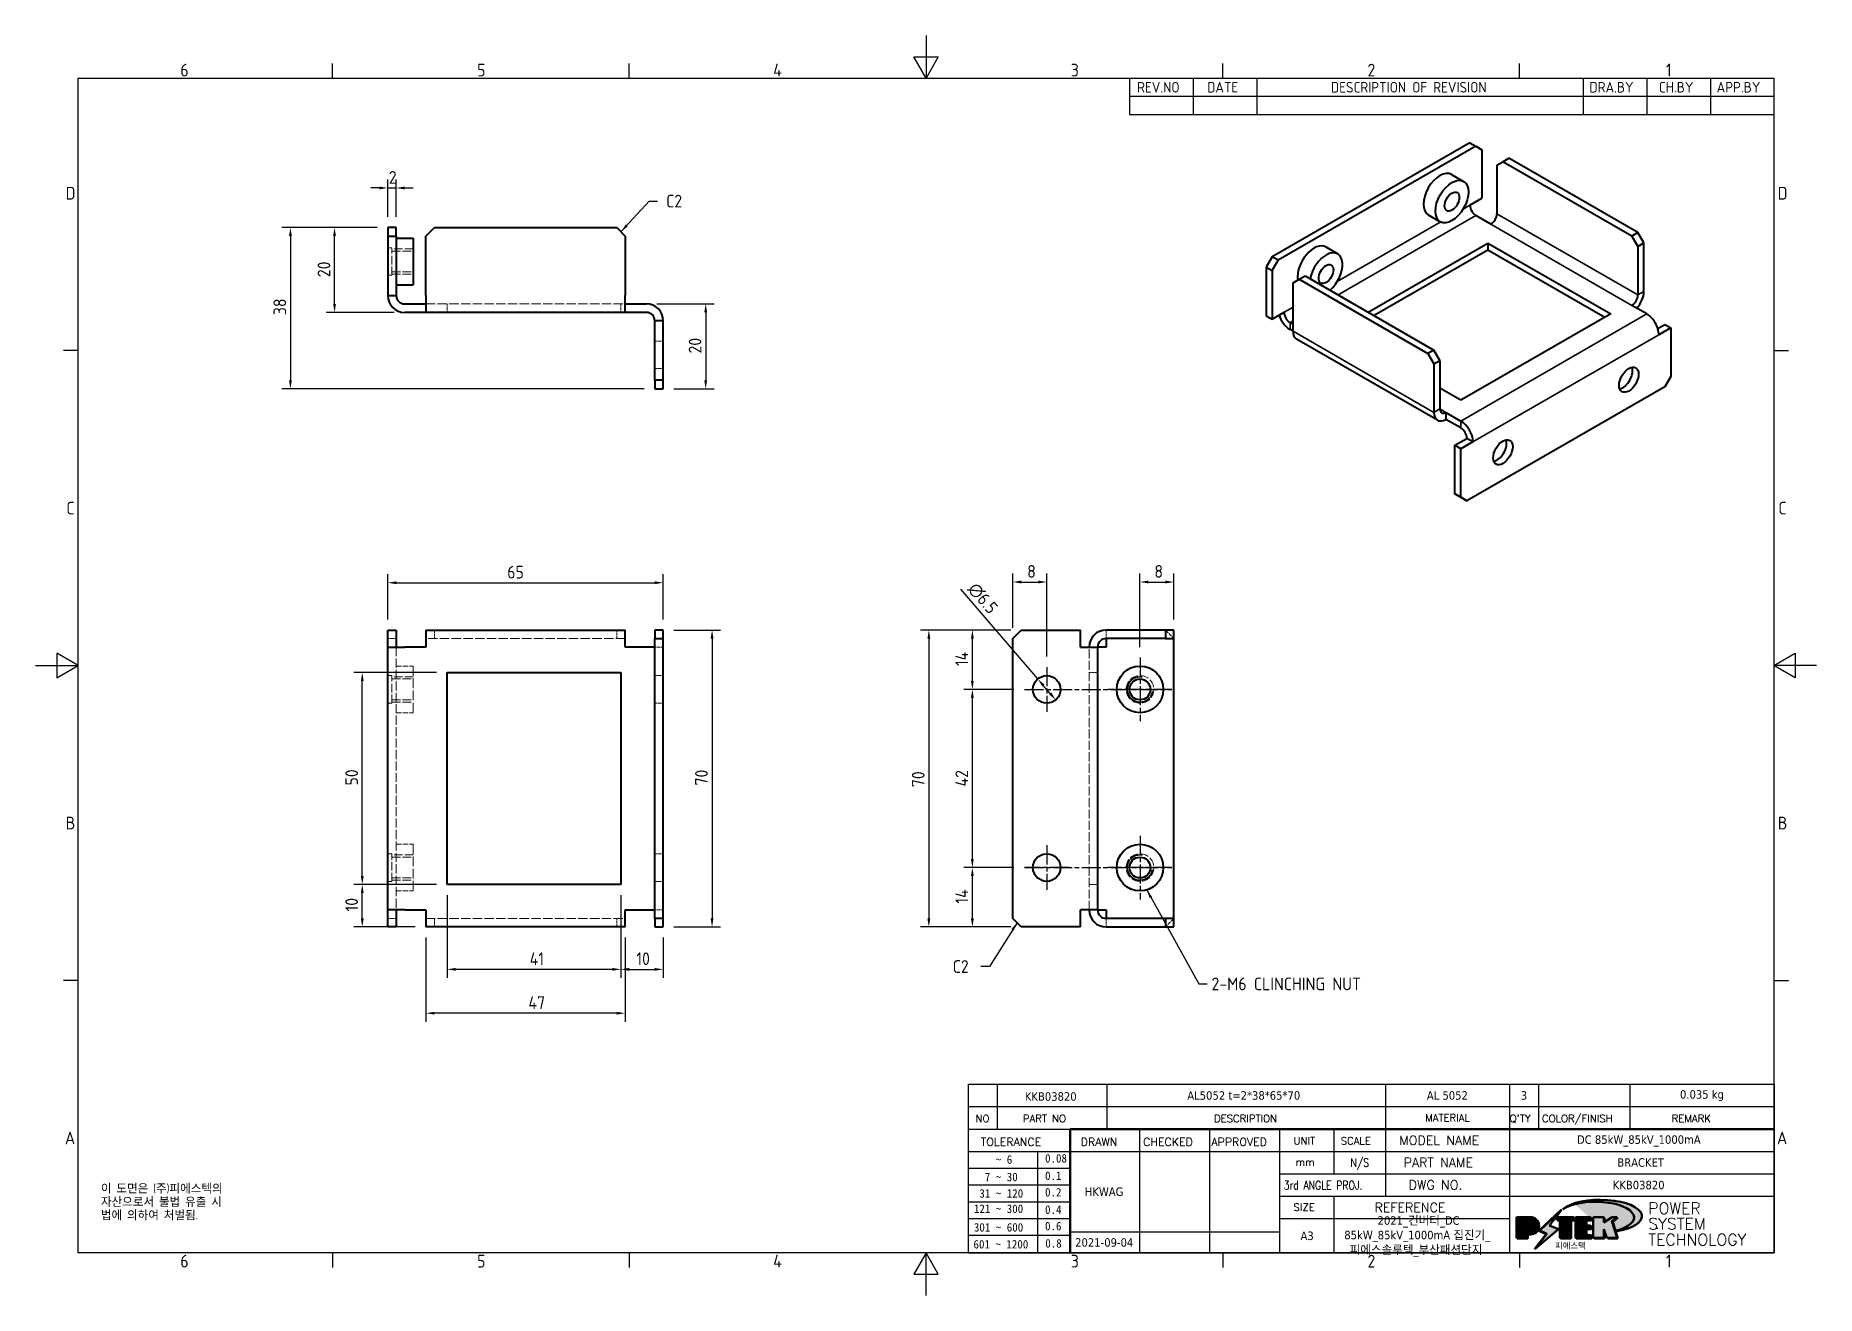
# Model space of a CAD drawing. Header units: millimetres. Extents: x 0 to 420, y 0 to 297.
import ezdxf
from ezdxf.enums import TextEntityAlignment as Align

# ---------------------------------------------------------------- set-up
doc = ezdxf.new("R2010")
doc.units = ezdxf.units.MM
doc.linetypes.add('CHAIN', pattern=[0.3543, 0.2362, -0.0295, 0.0591, -0.0295])
doc.linetypes.add('DASHED', pattern=[0.2067, 0.1654, -0.0413])
doc.layers.get('0').update_dxf_attribs({"color": 3, "lineweight": 25})
for name, color, linetype, lineweight in [('가려진 것(ISO)', 2, 'DASHED', 18), ('가시적인 것(ISO)', 3, 'Continuous', 40), ('가시적인 좁은 것(ISO)', 3, 'Continuous', 35), ('경계(ISO)', 7, 'Continuous', 25), ('기호(ISO)', 5, 'Continuous', 25), ('제목(ISO)', 5, 'Continuous', 50), ('중심 표식(ISO)', 1, 'Continuous', 25), ('중심선(ISO)', 1, 'Continuous', 25), ('치수(ISO)', 2, 'Continuous', 25), ('해치(ISO)', 7, 'Continuous', 18)]:
    doc.layers.add(name, color=color, linetype=linetype, lineweight=lineweight)
doc.styles.add('HAN_291', font='')
doc.styles.add('HAN_370', font='', dxfattribs={"width": 2})
doc.styles.add('ISO Proportiona M2B', font='isocp.shx')
doc.styles.add('RC_284', font='ROMANC.shx')
doc.styles.add('RC_287', font='ROMANC.shx')
doc.styles.add('RC_292', font='ROMANC.shx')
doc.styles.add('ROMANT_294', font='romant.shx')
doc.styles.add('문자 텍스트_M2B', font='isocp.shx')
doc.styles.add('문자 텍스트_PSTEK_POSCO', font='isocp.shx')
doc.styles.add('치수 텍스트_PSTEK_POSCO', font='isocp.shx')
doc.styles.add('텍스트 스타일198', font='tahoma.ttf')
doc.styles.add('텍스트 스타일333', font='ROMANC.shx', dxfattribs={"width": 0.8})
doc.styles.get('HAN_291').set_extended_font_data('GulimChe')
doc.styles.get('HAN_370').set_extended_font_data('GulimChe')
doc.dimstyles.new('치수_PSTEK_POSCO', dxfattribs={"dimtxt": 3, "dimasz": 2, "dimexe": 2, "dimexo": 2.5, "dimgap": 1, "dimtad": 1, "dimrnd": 1e-08, "dimdsep": 46, "dimtxsty": '치수 텍스트_PSTEK_POSCO', "dimcen": 0.09, "dimdle": 10, "dimclrd": 7, "dimclre": 7, "dimclrt": 2, "dimadec": 1, "dimazin": 2, "dimtfac": 1, "dimtmove": 0, "dimatfit": 3, "dimfxl": 0, "dimtolj": 1, "dimlwd": -1, "dimlwe": -1, "dimarcsym": 0})
doc.dimstyles.new('치수_PSTEK_POSCO$7', dxfattribs={"dimtxt": 3, "dimasz": 2, "dimexe": 2, "dimexo": 2.5, "dimgap": 1, "dimtad": 1, "dimrnd": 1e-08, "dimdsep": 46, "dimtxsty": '치수 텍스트_PSTEK_POSCO', "dimcen": 0.09, "dimdle": 10, "dimclrd": 7, "dimclre": 7, "dimclrt": 2, "dimadec": 1, "dimazin": 2, "dimtfac": 1, "dimtmove": 0, "dimatfit": 3, "dimfxl": 0, "dimtolj": 1, "dimlwd": -1, "dimlwe": -1, "dimarcsym": 0})

msp = doc.modelspace()

# ---------------------------------------------------------------- texts
at = {"layer": '기호(ISO)', "color": 2, "char_height": 3, "attachment_point": 4, "style": '치수 텍스트_PSTEK_POSCO'}
for insert in [(148.71, 257.991), (216.295, 77.527)]:
    msp.add_mtext('{C2}', dxfattribs=dict(at, insert=insert))
at = {"layer": '기호(ISO)', "color": 2, "insert": (277.352, 73.431), "char_height": 3, "width": 40.34446, "attachment_point": 4, "style": '치수 텍스트_PSTEK_POSCO'}
msp.add_mtext('{\\fISOCP|b0|i0;\\H3.0000;2-M6 CLINCHING NUT}', dxfattribs=at)
at = {"layer": '기호(ISO)', "color": 7, "insert": (15.395, 26.228), "char_height": 2, "width": 51.24014, "attachment_point": 1, "line_spacing_factor": 0.944221, "style": '문자 텍스트_PSTEK_POSCO'}
msp.add_mtext('{이 도면은 (주)피에스텍의\\P자산으로서 불법 유출 시 \\P법에 의하여 처벌됨.}', dxfattribs=at)

# ---------------------------------------------------------------- blocks, each defined once
blk = doc.blocks.new('경계 Default Border')
at = {"layer": '경계(ISO)'}
for p, q in [((70, 287), (70, 290.4)), ((140, 287), (140, 290.4)), ((280, 287), (280, 290.4)), ((350, 287), (350, 290.4)), ((10, 222.75), (6.6, 222.75)), ((410, 222.75), (413.4, 222.75)), ((10, 74.25), (6.6, 74.25)), ((410, 74.25), (413.4, 74.25)), ((70, 10), (70, 6.6)), ((140, 10), (140, 6.6)), ((280, 10), (280, 6.6)), ((350, 10), (350, 6.6))]:
    blk.add_line(p, q, dxfattribs=at)
at = {"layer": '경계(ISO)', "flags": 128}
for points in [[(210, 297), (210, 287), (207.11, 292), (212.89, 292), (210, 287)], [(10, 10), (10, 287), (410, 287), (410, 10), (10, 10)], [(0, 148.5), (10, 148.5), (5, 151.39), (5, 145.61), (10, 148.5)], [(420, 148.5), (410, 148.5), (415, 151.39), (415, 145.61), (410, 148.5)], [(210, 0), (210, 10), (207.11, 5), (212.89, 5), (210, 10)]]:
    blk.add_lwpolyline(points, dxfattribs=at)
at = {"layer": '경계(ISO)', "color": 2, "char_height": 3, "attachment_point": 7, "style": '문자 텍스트_M2B'}
for s, insert in [('6', (34.14, 287.37)), ('5', (104.14, 287.37)), ('4', (173.97, 287.4)), ('3', (244.17, 287.37)), ('2', (314.13, 287.37)), ('1', (384.49, 287.4)), ('D', (7.08, 258.35)), ('D', (410.88, 258.35)), ('C', (7.24, 184.1)), ('C', (411.04, 184.1)), ('B', (7.08, 109.85)), ('B', (410.88, 109.85)), ('A', (6.91, 35.62)), ('A', (410.71, 35.62)), ('6', (34.14, 6.57)), ('5', (104.14, 6.57)), ('4', (173.97, 6.6)), ('3', (244.17, 6.57)), ('2', (314.13, 6.57)), ('1', (384.49, 6.6))]:
    blk.add_mtext(s, dxfattribs=dict(at, insert=insert))
blk = doc.blocks.new('제목 블록 PSTEK')
for color, points in [(252, [(317.22, 17.06), (322.03, 21.63), (322.28, 21.94), (317.05, 16.98), (318.75, 16.19), (316, 12.72), (316.34, 13), (318.92, 16.27)]), (5, [(321.62, 17.42), (319.53, 18.25), (322.45, 22.02), (317.22, 17.06), (318.92, 16.27), (316.17, 12.8)]), (1, [(324.48, 19.61), (325.24, 19.61), (325.24, 20.26), (321.23, 20.26), (321.23, 19.61), (321.98, 19.61), (321.98, 15.34), (324.48, 15.34)]), (252, [(321.98, 19.61), (321.4, 19.61), (321.4, 19.46), (321.98, 19.46)]), (252, [(324.66, 19.46), (325.42, 19.46), (325.42, 20.11), (325.24, 20.11), (325.24, 19.61), (324.48, 19.61), (324.48, 15.34), (322.16, 15.34), (322.16, 15.19), (324.66, 15.19)]), (1, [(329.23, 20.26), (325.66, 20.26), (325.66, 15.34), (329.36, 15.34), (329.36, 15.99), (328.11, 15.99), (328.11, 17.56), (329.23, 17.56), (329.23, 18.26), (328.11, 18.26), (328.11, 19.61), (329.23, 19.61)]), (252, [(328.29, 19.46), (329.41, 19.46), (329.41, 20.11), (329.23, 20.11), (329.23, 19.61), (328.11, 19.61), (328.11, 18.26), (328.29, 18.26)]), (252, [(328.29, 17.42), (329.41, 17.42), (329.41, 18.11), (329.23, 18.11), (329.23, 17.56), (328.11, 17.56), (328.11, 15.99), (328.29, 15.99)]), (1, [(332.33, 20.26), (329.86, 20.26), (329.86, 15.34), (332.33, 15.34), (332.33, 17.43), (333.07, 15.34), (335.49, 15.34), (334.25, 19.31), (335.44, 20.26), (334.31, 20.26), (332.33, 19)]), (252, [(332.51, 16.93), (332.33, 17.43), (332.33, 15.34), (330.04, 15.34), (330.04, 15.19), (332.51, 15.19)]), (252, [(332.51, 20.11), (332.33, 20.11), (332.33, 19), (332.51, 19.11)]), (252, [(335.62, 20.11), (335.25, 20.11), (334.25, 19.31), (335.49, 15.34), (333.2, 15.34), (333.25, 15.19), (335.66, 15.19), (334.43, 19.16)]), (252, [(329.54, 15.85), (329.36, 15.85), (329.36, 15.34), (325.83, 15.34), (325.83, 15.19), (329.54, 15.19)])]:
    blk.add_hatch(color=color).paths.add_polyline_path(points)
h = blk.add_hatch(color=1)
edge = h.paths.add_edge_path(flags=0)
edge.add_line((314.22, 19.61), (314.22, 17))
edge.add_line((314.22, 17), (314.35, 17))
edge.add_arc((314.35, 17.65), 0.651, 270, 360)
edge.add_line((315, 17.65), (315, 18.96))
edge.add_arc((314.35, 18.96), 0.651, 0, 90)
edge.add_line((314.35, 19.61), (314.22, 19.61))
edge = h.paths.add_edge_path()
edge.add_arc((314.98, 18.29), 1.97, 270, 450)
edge.add_line((314.98, 20.26), (311.77, 20.26))
edge.add_line((311.77, 20.26), (311.77, 15.34))
edge.add_line((311.77, 15.34), (314.22, 15.34))
edge.add_line((314.22, 15.34), (314.22, 16.32))
edge.add_line((314.22, 16.32), (314.98, 16.32))
h = blk.add_hatch(color=252)
edge = h.paths.add_edge_path()
edge.add_arc((314.98, 18.29), 1.97, 270, 406.8279)
edge.add_arc((315.16, 18.14), 1.97, -90, 53.561, ccw=False)
edge.add_line((315.16, 16.17), (314.4, 16.17))
edge.add_line((314.4, 16.17), (314.4, 15.19))
edge.add_line((314.4, 15.19), (311.94, 15.19))
edge.add_line((311.94, 15.19), (311.94, 15.34))
edge.add_line((311.94, 15.34), (314.22, 15.34))
edge.add_line((314.22, 15.34), (314.22, 16.32))
edge.add_line((314.22, 16.32), (314.98, 16.32))
h = blk.add_hatch(color=252)
edge = h.paths.add_edge_path()
edge.add_line((314.4, 19.46), (314.53, 19.46))
edge.add_arc((314.53, 18.81), 0.651, 60.4189, 90, ccw=False)
edge.add_arc((314.35, 18.96), 0.651, 39.9699, 90)
edge.add_line((314.35, 19.61), (314.22, 19.61))
edge.add_line((314.22, 19.61), (314.22, 17))
edge.add_line((314.22, 17), (314.35, 17))
edge.add_arc((314.35, 17.65), 0.651, 270, 274.6931)
edge.add_line((314.4, 17), (314.4, 19.46))
at = {"layer": '해치(ISO)', "true_color": 0x27d1fc}
h = blk.add_hatch(color=140, dxfattribs=at)
edge = h.paths.add_edge_path()
edge.add_ellipse((330.37, 20.16), major_axis=(9.1, 0), ratio=0.40699, start_angle=301.3098, end_angle=507.7437)
edge.add_ellipse((331.53, 20.46), major_axis=(-9.82, 0), ratio=0.39426, start_angle=111.5121, end_angle=334.4703, ccw=False)
edge.add_line((335.14, 16.86), (335.1, 16.99))
at = {"color": 180}
for p, q in [((182.48, 11.79), (182.48, 51.57)), ((182.48, 51.57), (372.48, 51.57)), ((189.27, 51.57), (189.27, 41.01)), ((215.22, 41.01), (215.22, 51.57)), ((280.88, 51.57), (280.88, 41.01)), ((310.09, 51.57), (310.09, 41.01)), ((316.9, 51.57), (316.9, 41.01)), ((338.46, 51.57), (338.46, 41.01)), ((372.48, 51.57), (372.48, 11.79)), ((182.48, 46.29), (372.48, 46.29)), ((182.48, 41.01), (206.45, 41.01)), ((222.94, 11.79), (222.94, 41.01)), ((239.43, 11.79), (239.43, 41.01)), ((255.92, 11.79), (255.92, 41.01)), ((268.69, 41.01), (268.69, 30.45)), ((280.88, 41.01), (280.88, 25.17)), ((310.09, 41.01), (310.09, 11.79)), ((182.48, 35.73), (206.45, 35.73)), ((198.86, 12.03), (198.86, 35.73)), ((206.45, 35.73), (372.48, 35.73)), ((182.48, 31.78), (206.45, 31.78)), ((255.92, 30.45), (372.48, 30.45)), ((182.48, 27.83), (206.45, 27.83)), ((182.48, 23.88), (206.45, 23.88)), ((255.92, 25.17), (372.48, 25.17)), ((268.69, 25.17), (268.69, 11.79)), ((182.48, 19.93), (206.45, 19.93)), ((255.92, 19.89), (310.09, 19.89)), ((182.48, 15.98), (206.45, 15.98)), ((206.45, 16.74), (255.92, 16.74)), ((182.48, 11.79), (372.48, 11.79))]:
    blk.add_line(p, q, dxfattribs=at)
at = {"color": 7, "lineweight": 50}
for p, q in [((206.45, 11.79), (206.45, 41.01)), ((206.45, 41.01), (372.48, 41.01))]:
    blk.add_line(p, q, dxfattribs=at)
at = {"color": 7}
for p, q in [((322.28, 21.94), (317.05, 16.98)), ((322.45, 22.02), (317.22, 17.06)), ((317.22, 17.06), (322.03, 21.63)), ((319.53, 18.25), (322.45, 22.02)), ((322.03, 21.63), (322.28, 21.94)), ((314.98, 20.26), (311.77, 20.26)), ((311.77, 20.26), (311.77, 15.34)), ((314.98, 20.26), (311.77, 20.26)), ((311.77, 20.26), (311.77, 15.34)), ((314.22, 17), (314.22, 19.61)), ((314.22, 19.61), (314.35, 19.61)), ((314.35, 19.61), (314.22, 19.61)), ((314.22, 19.61), (314.22, 17)), ((314.22, 17), (314.22, 19.61)), ((314.22, 19.61), (314.35, 19.61)), ((314.35, 17), (314.22, 17)), ((314.22, 17), (314.35, 17)), ((314.35, 17), (314.22, 17)), ((314.4, 19.46), (314.53, 19.46)), ((314.4, 17), (314.4, 19.46)), ((315, 18.96), (315, 17.65)), ((315, 18.96), (315, 17.65)), ((316.17, 12.8), (321.62, 17.42)), ((317.05, 16.98), (318.75, 16.19)), ((318.92, 16.27), (317.22, 17.06)), ((317.22, 17.06), (318.92, 16.27)), ((321.62, 17.42), (319.53, 18.25)), ((325.24, 20.26), (321.23, 20.26)), ((321.23, 20.26), (321.23, 19.61)), ((325.24, 20.26), (321.23, 20.26)), ((321.23, 20.26), (321.23, 19.61)), ((321.23, 19.61), (321.98, 19.61)), ((321.23, 19.61), (321.98, 19.61)), ((321.4, 19.61), (321.4, 19.46)), ((321.98, 19.61), (321.4, 19.61)), ((321.4, 19.46), (321.98, 19.46)), ((321.98, 19.61), (321.98, 15.34)), ((321.98, 19.46), (321.98, 19.61)), ((321.98, 19.61), (321.98, 15.34)), ((324.48, 19.61), (325.24, 19.61)), ((324.48, 15.34), (324.48, 19.61)), ((325.24, 19.61), (324.48, 19.61)), ((324.48, 19.61), (324.48, 15.34)), ((324.48, 19.61), (325.24, 19.61)), ((324.48, 15.34), (324.48, 19.61)), ((324.66, 19.46), (325.42, 19.46)), ((324.66, 15.19), (324.66, 19.46)), ((325.24, 19.61), (325.24, 20.26)), ((325.24, 19.61), (325.24, 20.26)), ((325.42, 20.11), (325.24, 20.11)), ((325.24, 20.11), (325.24, 19.61)), ((325.42, 19.46), (325.42, 20.11)), ((329.23, 20.26), (325.66, 20.26)), ((325.66, 20.26), (325.66, 15.34)), ((325.66, 20.26), (325.66, 15.34)), ((329.23, 20.26), (325.66, 20.26)), ((328.11, 18.26), (328.11, 19.61)), ((328.11, 19.61), (329.23, 19.61)), ((329.23, 19.61), (328.11, 19.61)), ((328.11, 19.61), (328.11, 18.26)), ((328.11, 18.26), (328.11, 19.61)), ((328.11, 19.61), (329.23, 19.61)), ((329.23, 18.26), (328.11, 18.26)), ((328.11, 18.26), (328.29, 18.26)), ((329.23, 18.26), (328.11, 18.26)), ((328.11, 17.56), (329.23, 17.56)), ((328.11, 15.99), (328.11, 17.56)), ((329.23, 17.56), (328.11, 17.56)), ((328.11, 17.56), (328.11, 15.99)), ((328.11, 17.56), (329.23, 17.56)), ((328.11, 15.99), (328.11, 17.56)), ((328.29, 18.26), (328.29, 19.46)), ((328.29, 19.46), (329.41, 19.46)), ((328.29, 15.99), (328.29, 17.42)), ((328.29, 17.42), (329.41, 17.42)), ((329.23, 19.61), (329.23, 20.26)), ((329.23, 19.61), (329.23, 20.26)), ((329.41, 20.11), (329.23, 20.11)), ((329.23, 20.11), (329.23, 19.61)), ((329.23, 17.56), (329.23, 18.26)), ((329.23, 17.56), (329.23, 18.26)), ((329.41, 18.11), (329.23, 18.11)), ((329.23, 18.11), (329.23, 17.56)), ((329.41, 19.46), (329.41, 20.11)), ((329.41, 17.42), (329.41, 18.11)), ((332.33, 20.26), (329.86, 20.26)), ((329.86, 20.26), (329.86, 15.34)), ((329.86, 20.26), (329.86, 15.34)), ((332.33, 20.26), (329.86, 20.26)), ((334.31, 20.26), (332.33, 19)), ((332.33, 19), (332.33, 20.26)), ((334.31, 20.26), (332.33, 19)), ((332.33, 19), (332.33, 20.26)), ((332.51, 20.11), (332.33, 20.11)), ((332.33, 20.11), (332.33, 19)), ((332.33, 19), (332.51, 19.11)), ((332.33, 17.43), (333.07, 15.34)), ((332.33, 15.34), (332.33, 17.43)), ((332.51, 16.93), (332.33, 17.43)), ((332.33, 17.43), (332.33, 15.34)), ((332.33, 17.43), (333.07, 15.34)), ((332.33, 15.34), (332.33, 17.43)), ((332.51, 19.11), (332.51, 20.11)), ((332.51, 15.19), (332.51, 16.93)), ((334.25, 19.31), (335.44, 20.26)), ((334.25, 19.31), (335.44, 20.26)), ((335.25, 20.11), (334.25, 19.31)), ((335.49, 15.34), (334.25, 19.31)), ((334.25, 19.31), (335.49, 15.34)), ((335.49, 15.34), (334.25, 19.31)), ((335.44, 20.26), (334.31, 20.26)), ((335.44, 20.26), (334.31, 20.26)), ((334.43, 19.16), (335.62, 20.11)), ((335.66, 15.19), (334.43, 19.16)), ((335.62, 20.11), (335.25, 20.11)), ((345.04, 17.5), (344.99, 17.69)), ((311.77, 15.34), (314.22, 15.34)), ((311.77, 15.34), (314.22, 15.34)), ((314.22, 15.34), (311.94, 15.34)), ((311.94, 15.34), (311.94, 15.19)), ((311.94, 15.19), (314.4, 15.19)), ((314.22, 16.32), (314.98, 16.32)), ((314.22, 15.34), (314.22, 16.32)), ((314.98, 16.32), (314.22, 16.32)), ((314.22, 16.32), (314.22, 15.34)), ((314.22, 16.32), (314.98, 16.32)), ((314.22, 15.34), (314.22, 16.32)), ((314.4, 16.17), (315.16, 16.17)), ((314.4, 15.19), (314.4, 16.17)), ((318.75, 16.19), (316, 12.72)), ((316, 12.72), (316.34, 13)), ((318.92, 16.27), (316.17, 12.8)), ((316.34, 13), (318.92, 16.27)), ((321.98, 15.34), (324.48, 15.34)), ((321.98, 15.34), (324.48, 15.34)), ((324.48, 15.34), (322.16, 15.34)), ((322.16, 15.34), (322.16, 15.19)), ((322.16, 15.19), (324.66, 15.19)), ((325.66, 15.34), (329.36, 15.34)), ((325.66, 15.34), (329.36, 15.34)), ((329.36, 15.34), (325.83, 15.34)), ((325.83, 15.34), (325.83, 15.19)), ((325.83, 15.19), (329.54, 15.19)), ((329.36, 15.99), (328.11, 15.99)), ((328.11, 15.99), (328.29, 15.99)), ((329.36, 15.99), (328.11, 15.99)), ((329.36, 15.34), (329.36, 15.99)), ((329.36, 15.34), (329.36, 15.99)), ((329.54, 15.85), (329.36, 15.85)), ((329.36, 15.85), (329.36, 15.34)), ((329.54, 15.19), (329.54, 15.85)), ((329.86, 15.34), (332.33, 15.34)), ((329.86, 15.34), (332.33, 15.34)), ((332.33, 15.34), (330.04, 15.34)), ((330.04, 15.34), (330.04, 15.19)), ((330.04, 15.19), (332.51, 15.19)), ((333.07, 15.34), (335.49, 15.34)), ((333.07, 15.34), (335.49, 15.34)), ((335.49, 15.34), (333.2, 15.34)), ((333.2, 15.34), (333.25, 15.19)), ((333.25, 15.19), (335.66, 15.19))]:
    blk.add_line(p, q, dxfattribs=at)
at = {"color": 5}
for p, q in [((322.45, 22.02), (317.22, 17.06)), ((319.53, 18.25), (322.45, 22.02)), ((316.17, 12.8), (321.62, 17.42)), ((317.22, 17.06), (318.92, 16.27)), ((321.62, 17.42), (319.53, 18.25)), ((318.92, 16.27), (316.17, 12.8))]:
    blk.add_line(p, q, dxfattribs=at)
at = {"color": 1}
for p, q in [((314.98, 20.26), (311.77, 20.26)), ((311.77, 20.26), (311.77, 15.34)), ((314.22, 17), (314.22, 19.61)), ((314.22, 19.61), (314.35, 19.61)), ((314.35, 17), (314.22, 17)), ((315, 18.96), (315, 17.65)), ((325.24, 20.26), (321.23, 20.26)), ((321.23, 20.26), (321.23, 19.61)), ((321.23, 19.61), (321.98, 19.61)), ((321.98, 19.61), (321.98, 15.34)), ((324.48, 19.61), (325.24, 19.61)), ((324.48, 15.34), (324.48, 19.61)), ((325.24, 19.61), (325.24, 20.26)), ((329.23, 20.26), (325.66, 20.26)), ((325.66, 20.26), (325.66, 15.34)), ((328.11, 18.26), (328.11, 19.61)), ((328.11, 19.61), (329.23, 19.61)), ((329.23, 18.26), (328.11, 18.26)), ((328.11, 17.56), (329.23, 17.56)), ((328.11, 15.99), (328.11, 17.56)), ((329.23, 19.61), (329.23, 20.26)), ((329.23, 17.56), (329.23, 18.26)), ((332.33, 20.26), (329.86, 20.26)), ((329.86, 20.26), (329.86, 15.34)), ((334.31, 20.26), (332.33, 19)), ((332.33, 19), (332.33, 20.26)), ((332.33, 17.43), (333.07, 15.34)), ((332.33, 15.34), (332.33, 17.43)), ((334.25, 19.31), (335.44, 20.26)), ((335.49, 15.34), (334.25, 19.31)), ((335.44, 20.26), (334.31, 20.26)), ((311.77, 15.34), (314.22, 15.34)), ((314.22, 16.32), (314.98, 16.32)), ((314.22, 15.34), (314.22, 16.32)), ((321.98, 15.34), (324.48, 15.34)), ((325.66, 15.34), (329.36, 15.34)), ((329.36, 15.99), (328.11, 15.99)), ((329.36, 15.34), (329.36, 15.99)), ((329.86, 15.34), (332.33, 15.34)), ((333.07, 15.34), (335.49, 15.34))]:
    blk.add_line(p, q, dxfattribs=at)
at = {"color": 7}
for centre, radius, start, end in [((314.35, 18.96), 0.651, 0, 90), ((314.35, 18.96), 0.651, 39.9699, 90), ((314.35, 18.96), 0.651, 0, 90), ((314.35, 17.65), 0.651, 270, 0), ((314.35, 17.65), 0.651, 270, 0), ((314.35, 17.65), 0.651, 270, 274.6931), ((314.53, 18.81), 0.651, 60.4189, 90), ((314.98, 18.29), 1.97, 270, 90), ((314.98, 18.29), 1.97, 270, 90), ((314.98, 18.29), 1.97, 270, 46.8279), ((315.16, 18.14), 1.97, 270, 53.561)]:
    blk.add_arc(centre, radius, start, end, dxfattribs=at)
at = {"color": 1}
for centre, radius, start, end in [((314.35, 18.96), 0.651, 0, 90), ((314.35, 17.65), 0.651, 270, 0), ((314.98, 18.29), 1.97, 270, 90)]:
    blk.add_arc(centre, radius, start, end, dxfattribs=at)
at = {"layer": '제목(ISO)', "lineweight": 18}
blk.add_line((182.48, 35.73), (182.48, 11.79), dxfattribs=at)
at = {"layer": '제목(ISO)'}
for p, q in [((322.28, 21.94), (317.05, 16.98)), ((322.45, 22.02), (317.22, 17.06)), ((317.22, 17.06), (322.03, 21.63)), ((319.53, 18.25), (322.45, 22.02)), ((322.03, 21.63), (322.28, 21.94)), ((314.98, 20.26), (311.77, 20.26)), ((311.77, 20.26), (311.77, 15.34)), ((314.22, 17), (314.22, 19.61)), ((314.22, 19.61), (314.35, 19.61)), ((314.35, 19.61), (314.22, 19.61)), ((314.22, 19.61), (314.22, 17)), ((314.35, 17), (314.22, 17)), ((314.22, 17), (314.35, 17)), ((314.4, 19.46), (314.53, 19.46)), ((314.4, 17), (314.4, 19.46)), ((315, 18.96), (315, 17.65)), ((316.17, 12.8), (321.62, 17.42)), ((317.05, 16.98), (318.75, 16.19)), ((317.22, 17.06), (318.92, 16.27)), ((318.92, 16.27), (317.22, 17.06)), ((321.62, 17.42), (319.53, 18.25)), ((325.24, 20.26), (321.23, 20.26)), ((321.23, 20.26), (321.23, 19.61)), ((321.23, 19.61), (321.98, 19.61)), ((321.98, 19.61), (321.4, 19.61)), ((321.4, 19.61), (321.4, 19.46)), ((321.4, 19.46), (321.98, 19.46)), ((321.98, 19.61), (321.98, 15.34)), ((321.98, 19.46), (321.98, 19.61)), ((324.48, 19.61), (325.24, 19.61)), ((324.48, 15.34), (324.48, 19.61)), ((325.24, 19.61), (324.48, 19.61)), ((324.48, 19.61), (324.48, 15.34)), ((324.66, 19.46), (325.42, 19.46)), ((324.66, 15.19), (324.66, 19.46)), ((325.24, 19.61), (325.24, 20.26)), ((325.42, 20.11), (325.24, 20.11)), ((325.24, 20.11), (325.24, 19.61)), ((325.42, 19.46), (325.42, 20.11)), ((329.23, 20.26), (325.66, 20.26)), ((325.66, 20.26), (325.66, 15.34)), ((328.11, 18.26), (328.11, 19.61)), ((328.11, 19.61), (329.23, 19.61)), ((329.23, 19.61), (328.11, 19.61)), ((328.11, 19.61), (328.11, 18.26)), ((329.23, 18.26), (328.11, 18.26)), ((328.11, 18.26), (328.29, 18.26)), ((328.11, 15.99), (328.11, 17.56)), ((328.11, 17.56), (329.23, 17.56)), ((329.23, 17.56), (328.11, 17.56)), ((328.11, 17.56), (328.11, 15.99)), ((328.29, 19.46), (329.41, 19.46)), ((328.29, 18.26), (328.29, 19.46)), ((328.29, 17.42), (329.41, 17.42)), ((328.29, 15.99), (328.29, 17.42)), ((329.23, 19.61), (329.23, 20.26)), ((329.41, 20.11), (329.23, 20.11)), ((329.23, 20.11), (329.23, 19.61)), ((329.23, 17.56), (329.23, 18.26)), ((329.41, 18.11), (329.23, 18.11)), ((329.23, 18.11), (329.23, 17.56)), ((329.41, 19.46), (329.41, 20.11)), ((329.41, 17.42), (329.41, 18.11)), ((332.33, 20.26), (329.86, 20.26)), ((329.86, 20.26), (329.86, 15.34)), ((334.31, 20.26), (332.33, 19)), ((332.33, 19), (332.33, 20.26)), ((332.51, 20.11), (332.33, 20.11)), ((332.33, 20.11), (332.33, 19)), ((332.33, 19), (332.51, 19.11)), ((332.33, 15.34), (332.33, 17.43)), ((332.33, 17.43), (333.07, 15.34)), ((332.51, 16.93), (332.33, 17.43)), ((332.33, 17.43), (332.33, 15.34)), ((332.51, 19.11), (332.51, 20.11)), ((332.51, 15.19), (332.51, 16.93)), ((334.25, 19.31), (335.44, 20.26)), ((335.25, 20.11), (334.25, 19.31)), ((335.49, 15.34), (334.25, 19.31)), ((334.25, 19.31), (335.49, 15.34)), ((335.44, 20.26), (334.31, 20.26)), ((334.43, 19.16), (335.62, 20.11)), ((335.66, 15.19), (334.43, 19.16)), ((335.62, 20.11), (335.25, 20.11)), ((311.77, 15.34), (314.22, 15.34)), ((314.22, 15.34), (311.94, 15.34)), ((311.94, 15.34), (311.94, 15.19)), ((311.94, 15.19), (314.4, 15.19)), ((314.22, 15.34), (314.22, 16.32)), ((314.22, 16.32), (314.98, 16.32)), ((314.98, 16.32), (314.22, 16.32)), ((314.22, 16.32), (314.22, 15.34)), ((314.4, 15.19), (314.4, 16.17)), ((314.4, 16.17), (315.16, 16.17)), ((318.75, 16.19), (316, 12.72)), ((316, 12.72), (316.34, 13)), ((318.92, 16.27), (316.17, 12.8)), ((316.34, 13), (318.92, 16.27)), ((321.98, 15.34), (324.48, 15.34)), ((324.48, 15.34), (322.16, 15.34)), ((322.16, 15.34), (322.16, 15.19)), ((322.16, 15.19), (324.66, 15.19)), ((325.66, 15.34), (329.36, 15.34)), ((329.36, 15.34), (325.83, 15.34)), ((325.83, 15.34), (325.83, 15.19)), ((325.83, 15.19), (329.54, 15.19)), ((329.36, 15.99), (328.11, 15.99)), ((328.11, 15.99), (328.29, 15.99)), ((329.36, 15.34), (329.36, 15.99)), ((329.54, 15.85), (329.36, 15.85)), ((329.36, 15.85), (329.36, 15.34)), ((329.54, 15.19), (329.54, 15.85)), ((329.86, 15.34), (332.33, 15.34)), ((332.33, 15.34), (330.04, 15.34)), ((330.04, 15.34), (330.04, 15.19)), ((330.04, 15.19), (332.51, 15.19)), ((333.07, 15.34), (335.49, 15.34)), ((335.49, 15.34), (333.2, 15.34)), ((333.2, 15.34), (333.25, 15.19)), ((333.25, 15.19), (335.66, 15.19))]:
    blk.add_line(p, q, dxfattribs=at)
at = {"layer": '제목(ISO)', "color": 4}
blk.add_line((335.14, 16.86), (335.1, 16.99), dxfattribs=at)
at = {"layer": '제목(ISO)'}
for centre, radius, start, end in [((314.35, 18.96), 0.651, 0, 90), ((314.35, 18.96), 0.651, 39.9699, 90), ((314.35, 17.65), 0.651, 270, 0), ((314.35, 17.65), 0.651, 270, 274.6931), ((314.53, 18.81), 0.651, 60.4189, 90), ((314.98, 18.29), 1.97, 46.8279, 90), ((314.98, 18.29), 1.97, 270, 46.8279), ((314.98, 18.29), 1.97, 270, 46.8279), ((315.16, 18.14), 1.97, 270, 53.561)]:
    blk.add_arc(centre, radius, start, end, dxfattribs=at)
at = {"layer": '제목(ISO)', "color": 4}
for centre, major_axis, ratio, start_param, end_param in [((331.53, 20.46), (9.82, 0), 0.39426, 5.087845, 8.9792), ((330.37, 20.16), (9.1, 0), 0.40699, 5.258849, 8.861799)]:
    blk.add_ellipse(centre, major_axis=major_axis, ratio=ratio, start_param=start_param, end_param=end_param, dxfattribs=at)
at = {"color": 2}
for s, height, style, p in [('NO', 1.742, 'RC_284', (184.14, 42.62)), ('PART NO', 1.742, 'RC_284', (195.34, 42.62)), ('DESCRIPTION', 1.7424, 'RC_284', (240.4, 42.62)), ("Q'TY", 1.742, 'RC_284', (310.14, 42.62)), ('COLOR/FINISH', 1.7424, 'RC_284', (317.77, 42.62)), ('REMARK', 1.742, 'RC_284', (348.35, 42.62)), (' TOLERANCE', 1.9, 'RC_287', (184.09, 37.01)), ('DRAWN', 1.9, 'RC_287', (208.98, 37.01)), ('CHECKED', 1.9, 'RC_287', (223.69, 37.01)), ('APPROVED', 1.9, 'RC_287', (239.78, 37.01)), ('UNIT', 1.742, 'RC_284', (259.17, 37.34)), ('SCALE', 1.742, 'RC_284', (270.29, 37.34)), ('MODEL NAME', 2.178, 'RC_292', (284.1, 37.25)), ('    ~ 6', 2, 'HAN_291', (183.77, 32.82)), ('0.08', 2, 'HAN_291', (200.55, 33.1)), ('PART NAME', 2.178, 'RC_292', (285.14, 32.03)), ('  7 ~ 30', 2, 'HAN_291', (183.77, 28.71)), ('0.1', 2, 'HAN_291', (200.55, 28.99)), ('mm', 1.742, 'RC_284', (259.65, 32.35)), (' 31 ~ 120', 2, 'HAN_291', (183.77, 24.83)), ('0.2', 2, 'HAN_291', (200.55, 25.11)), (' DWG NO.', 2.178, 'RC_292', (284.81, 26.75)), ('121 ~ 300', 2, 'HAN_291', (183.77, 21.21)), ('0.4', 2, 'HAN_291', (200.55, 21)), ('SIZE', 1.742, 'RC_284', (259.17, 21.69)), ('REFERENCE', 2.178, 'RC_292', (278.27, 21.43)), ('301 ~ 600', 2, 'HAN_291', (183.77, 16.83)), ('0.6', 2, 'HAN_291', (200.55, 17.12)), ('601 ~ 1200', 2, 'HAN_291', (183.68, 12.85)), ('0.8', 2, 'HAN_291', (200.61, 13.06))]:
    blk.add_text(s, height=height, dxfattribs=dict(at, style=style)).set_placement(p)
at = {"color": 2, "style": 'RC_284'}
blk.add_text('MATERIAL', height=1.742, dxfattribs=at).set_placement((295.48, 43.65), align=Align.MIDDLE_CENTER)
at = {"color": 7, "style": '텍스트 스타일333', "width": 0.8}
blk.add_text('N/S', height=2, dxfattribs=at).set_placement((274.78, 33.09), align=Align.MIDDLE_CENTER)
at = {"color": 2, "style": '텍스트 스타일333', "width": 0.8}
blk.add_text('3rd ANGLE PROJ.', height=2, dxfattribs=at).set_placement((256.84, 26.76))
at = {"color": 7, "style": 'ROMANT_294'}
for s, p in [('POWER', (342.83, 20.97)), ('SYSTEM', (342.83, 17.33)), ('TECHNOLOGY', (342.83, 13.57))]:
    blk.add_text(s, height=2.7, dxfattribs=at).set_placement(p)
at = {"color": 7, "insert": (320.85, 14.21), "char_height": 1.4, "attachment_point": 1, "line_spacing_factor": 0.332, "style": 'HAN_370'}
blk.add_mtext('\\fHY견고딕|b0|i0;\\H1.4000;피에스텍', dxfattribs=at)
at = {"layer": '제목(ISO)', "color": 7, "style": '텍스트 스타일198'}
for tag, p in [('질량\\P3;_001', (350.3, 48.16)), ('부품_번호_001', (195.79, 47.68)), ('설명_001', (234.1, 47.92)), ('재질_001', (290.6, 47.93)), ("3._Q'TY_001", (312.76, 47.93)), ('1._MODEL_NAME_001', (326.02, 37.52)), ('제목_001', (335.53, 32.12)), ('설계자_001', (209.94, 25.23)), ('부품_번호_001', (334.45, 26.81)), ('시트_크기_001', (260.81, 14.84)), ('프로젝트_002', (271.14, 15.01)), ('프로젝트_001', (278.97, 18.44)), ('작성_날짜_001', (207.65, 13.27)), ('프로젝트_003', (272.4, 11.55))]:
    blk.add_attdef(tag, p, '', height=2, dxfattribs=at)
for tag, p in [('4._COLOR', (327.68, 48.93)), ('점검자', (231.18, 26.23)), ('엔지니어링_승인자', (247.67, 26.23)), ('점검_날짜', (231.18, 14.27)), ('엔지니어링_승인_날짜', (247.67, 14.27))]:
    blk.add_attdef(tag, text='', height=2, dxfattribs=at).set_placement(p, align=Align.MIDDLE_CENTER)
blk = doc.blocks.new('리비전 내역')
at = {"layer": '기호(ISO)'}
for p, q in [((258, 287), (410, 287)), ((258, 287), (258, 282.72)), ((273, 287), (273, 282.72)), ((288, 287), (288, 282.72)), ((365, 287), (365, 282.72)), ((380, 287), (380, 282.72)), ((395, 287), (395, 282.72)), ((410, 287), (410, 282.72)), ((258, 282.72), (410, 282.72)), ((258, 282.72), (258, 278.44)), ((273, 282.72), (273, 278.44)), ((288, 282.72), (288, 278.44)), ((365, 282.72), (365, 278.44)), ((380, 282.72), (380, 278.44)), ((395, 282.72), (395, 278.44)), ((410, 282.72), (410, 278.44)), ((258, 278.44), (410, 278.44))]:
    blk.add_line(p, q, dxfattribs=at)
at = {"layer": '기호(ISO)', "color": 2, "char_height": 2.5, "attachment_point": 7, "style": 'ISO Proportiona M2B'}
for s, insert in [('REV.NO', (259.79, 283.58)), ('DATE', (276.31, 283.58)), ('DESCRIPTION OF REVISION', (305.51, 283.58)), ('DRA.BY', (366.48, 283.58)), ('CH.BY', (382.86, 283.58)), ('APP.BY', (396.48, 283.58))]:
    blk.add_mtext(s, dxfattribs=dict(at, insert=insert))
blk = doc.blocks.new('*D22')
at = {"layer": 'Defpoints', "color": 0, "transparency": 16777216}
for p in [(232.47, 156.86), (210.67, 86.86), (232.47, 86.86)]:
    blk.add_point(p, dxfattribs=at)
at = {"layer": '치수(ISO)', "color": 7, "transparency": 16777216}
for p, q in [((229.97, 156.86), (208.67, 156.86)), ((210.67, 154.86), (210.67, 88.86)), ((229.97, 86.86), (208.67, 86.86))]:
    blk.add_line(p, q, dxfattribs=at)
for points in [[(210.34, 154.86), (211, 154.86), (210.67, 156.86)], [(210.34, 88.86), (211, 88.86), (210.67, 86.86)]]:
    blk.add_solid(points, dxfattribs=at)
at = {"layer": '치수(ISO)', "color": 2, "transparency": 16777216, "insert": (208.17, 119.82), "char_height": 3, "attachment_point": 4, "rotation": 90, "style": '치수 텍스트_PSTEK_POSCO'}
blk.add_mtext('\\A1;70', dxfattribs=at)
blk = doc.blocks.new('*D23')
at = {"layer": 'Defpoints', "color": 0, "transparency": 16777216}
for p in [(148.04, 168.01), (83.04, 156.86), (148.04, 156.86)]:
    blk.add_point(p, dxfattribs=at)
at = {"layer": '치수(ISO)', "color": 7, "transparency": 16777216}
for p, q in [((83.04, 159.36), (83.04, 170.01)), ((85.04, 168.01), (146.04, 168.01)), ((148.04, 159.36), (148.04, 170.01))]:
    blk.add_line(p, q, dxfattribs=at)
for points in [[(85.04, 168.34), (85.04, 167.68), (83.04, 168.01)], [(146.04, 168.34), (146.04, 167.68), (148.04, 168.01)]]:
    blk.add_solid(points, dxfattribs=at)
at = {"layer": '치수(ISO)', "color": 2, "transparency": 16777216, "insert": (111.24, 170.51), "char_height": 3, "attachment_point": 4, "style": '치수 텍스트_PSTEK_POSCO'}
blk.add_mtext('\\A1;65', dxfattribs=at)
blk = doc.blocks.new('*D24')
at = {"layer": 'Defpoints', "color": 0, "transparency": 16777216}
for p in [(148.04, 156.86), (148.04, 86.86), (159.54, 86.86)]:
    blk.add_point(p, dxfattribs=at)
at = {"layer": '치수(ISO)', "color": 7, "transparency": 16777216}
for p, q in [((150.54, 156.86), (161.54, 156.86)), ((159.54, 154.86), (159.54, 88.86)), ((150.54, 86.86), (161.54, 86.86))]:
    blk.add_line(p, q, dxfattribs=at)
for points in [[(159.21, 154.86), (159.88, 154.86), (159.54, 156.86)], [(159.21, 88.86), (159.88, 88.86), (159.54, 86.86)]]:
    blk.add_solid(points, dxfattribs=at)
at = {"layer": '치수(ISO)', "color": 2, "transparency": 16777216, "insert": (157.04, 120.21), "char_height": 3, "attachment_point": 4, "rotation": 90, "style": '치수 텍스트_PSTEK_POSCO'}
blk.add_mtext('\\A1;70', dxfattribs=at)
blk = doc.blocks.new('*D25')
at = {"layer": 'Defpoints', "color": 0, "transparency": 16777216}
for p in [(97.04, 96.86), (138.04, 96.86), (97.04, 76.86)]:
    blk.add_point(p, dxfattribs=at)
at = {"layer": '치수(ISO)', "color": 7, "transparency": 16777216}
for p, q in [((97.04, 94.36), (97.04, 74.86)), ((138.04, 94.36), (138.04, 74.86)), ((136.04, 76.86), (99.04, 76.86))]:
    blk.add_line(p, q, dxfattribs=at)
for points in [[(99.04, 77.19), (99.04, 76.53), (97.04, 76.86)], [(136.04, 77.19), (136.04, 76.53), (138.04, 76.86)]]:
    blk.add_solid(points, dxfattribs=at)
at = {"layer": '치수(ISO)', "color": 2, "transparency": 16777216, "insert": (116.54, 79.36), "char_height": 3, "attachment_point": 4, "style": '치수 텍스트_PSTEK_POSCO'}
blk.add_mtext('\\A1;41', dxfattribs=at)
blk = doc.blocks.new('*D26')
at = {"layer": 'Defpoints', "color": 0, "transparency": 16777216}
for p in [(77.04, 146.86), (97.04, 146.86), (97.04, 96.86)]:
    blk.add_point(p, dxfattribs=at)
at = {"layer": '치수(ISO)', "color": 7, "transparency": 16777216}
for p, q in [((94.54, 146.86), (75.04, 146.86)), ((77.04, 98.86), (77.04, 144.86)), ((94.54, 96.86), (75.04, 96.86))]:
    blk.add_line(p, q, dxfattribs=at)
for points in [[(76.71, 144.86), (77.38, 144.86), (77.04, 146.86)], [(76.71, 98.86), (77.38, 98.86), (77.04, 96.86)]]:
    blk.add_solid(points, dxfattribs=at)
at = {"layer": '치수(ISO)', "color": 2, "transparency": 16777216, "insert": (74.54, 120.21), "char_height": 3, "attachment_point": 4, "rotation": 90, "style": '치수 텍스트_PSTEK_POSCO'}
blk.add_mtext('\\A1;50', dxfattribs=at)
blk = doc.blocks.new('*D27')
at = {"layer": 'Defpoints', "color": 0, "transparency": 16777216}
for p in [(70.5, 251.75), (83.04, 251.75), (87.04, 231.75)]:
    blk.add_point(p, dxfattribs=at)
at = {"layer": '치수(ISO)', "color": 7, "transparency": 16777216}
for p, q in [((80.54, 251.75), (68.5, 251.75)), ((70.5, 233.75), (70.5, 249.75)), ((84.54, 231.75), (68.5, 231.75))]:
    blk.add_line(p, q, dxfattribs=at)
for points in [[(70.17, 249.75), (70.84, 249.75), (70.5, 251.75)], [(70.17, 233.75), (70.84, 233.75), (70.5, 231.75)]]:
    blk.add_solid(points, dxfattribs=at)
at = {"layer": '치수(ISO)', "color": 2, "transparency": 16777216, "insert": (68, 240.06), "char_height": 3, "attachment_point": 4, "rotation": 90, "style": '치수 텍스트_PSTEK_POSCO'}
blk.add_mtext('\\A1;20', dxfattribs=at)
blk = doc.blocks.new('*D28')
at = {"layer": 'Defpoints', "color": 0, "transparency": 16777216}
for p in [(144.04, 233.75), (148.04, 213.75), (158.04, 213.75)]:
    blk.add_point(p, dxfattribs=at)
at = {"layer": '치수(ISO)', "color": 7, "transparency": 16777216}
for p, q in [((146.54, 233.75), (160.04, 233.75)), ((158.04, 231.75), (158.04, 215.75)), ((150.54, 213.75), (160.04, 213.75))]:
    blk.add_line(p, q, dxfattribs=at)
for points in [[(157.71, 231.75), (158.38, 231.75), (158.04, 233.75)], [(157.71, 215.75), (158.38, 215.75), (158.04, 213.75)]]:
    blk.add_solid(points, dxfattribs=at)
at = {"layer": '치수(ISO)', "color": 2, "transparency": 16777216, "insert": (155.54, 222.06), "char_height": 3, "attachment_point": 4, "rotation": 90, "style": '치수 텍스트_PSTEK_POSCO'}
blk.add_mtext('\\A1;20', dxfattribs=at)
blk = doc.blocks.new('*D29')
at = {"layer": 'Defpoints', "color": 0, "transparency": 16777216}
for p in [(92.04, 86.86), (139.04, 86.86), (92.04, 66.52)]:
    blk.add_point(p, dxfattribs=at)
at = {"layer": '치수(ISO)', "color": 7, "transparency": 16777216}
for p, q in [((92.04, 84.36), (92.04, 64.52)), ((139.04, 84.36), (139.04, 64.52)), ((137.04, 66.52), (94.04, 66.52))]:
    blk.add_line(p, q, dxfattribs=at)
for points in [[(94.04, 66.85), (94.04, 66.19), (92.04, 66.52)], [(137.04, 66.85), (137.04, 66.19), (139.04, 66.52)]]:
    blk.add_solid(points, dxfattribs=at)
at = {"layer": '치수(ISO)', "color": 2, "transparency": 16777216, "insert": (116.24, 69.02), "char_height": 3, "attachment_point": 4, "style": '치수 텍스트_PSTEK_POSCO'}
blk.add_mtext('\\A1;47', dxfattribs=at)
blk = doc.blocks.new('*D30')
at = {"layer": 'Defpoints', "color": 0, "transparency": 16777216}
for p in [(77.04, 96.86), (97.04, 96.86), (92.04, 86.86)]:
    blk.add_point(p, dxfattribs=at)
at = {"layer": '치수(ISO)', "color": 7, "transparency": 16777216}
for p, q in [((94.54, 96.86), (75.04, 96.86)), ((77.04, 88.86), (77.04, 94.86)), ((89.54, 86.86), (75.04, 86.86))]:
    blk.add_line(p, q, dxfattribs=at)
for points in [[(76.71, 94.86), (77.38, 94.86), (77.04, 96.86)], [(76.71, 88.86), (77.38, 88.86), (77.04, 86.86)]]:
    blk.add_solid(points, dxfattribs=at)
at = {"layer": '치수(ISO)', "color": 2, "transparency": 16777216, "insert": (74.54, 90.51), "char_height": 3, "attachment_point": 4, "rotation": 90, "style": '치수 텍스트_PSTEK_POSCO'}
blk.add_mtext('\\A1;10', dxfattribs=at)
blk = doc.blocks.new('*D31')
at = {"layer": 'Defpoints', "color": 0, "transparency": 16777216}
for p in [(138.04, 96.86), (148.04, 86.86), (148.04, 76.86)]:
    blk.add_point(p, dxfattribs=at)
at = {"layer": '치수(ISO)', "color": 7, "transparency": 16777216}
for p, q in [((138.04, 94.36), (138.04, 74.86)), ((148.04, 84.36), (148.04, 74.86)), ((140.04, 76.86), (146.04, 76.86))]:
    blk.add_line(p, q, dxfattribs=at)
for points in [[(140.04, 77.19), (140.04, 76.53), (138.04, 76.86)], [(146.04, 77.19), (146.04, 76.53), (148.04, 76.86)]]:
    blk.add_solid(points, dxfattribs=at)
at = {"layer": '치수(ISO)', "color": 2, "transparency": 16777216, "insert": (141.69, 79.36), "char_height": 3, "attachment_point": 4, "style": '치수 텍스트_PSTEK_POSCO'}
blk.add_mtext('\\A1;10', dxfattribs=at)
blk = doc.blocks.new('*D32')
at = {"layer": 'Defpoints', "color": 0, "transparency": 16777216}
for p in [(85.04, 261.09), (83.04, 251.75), (85.04, 251.75)]:
    blk.add_point(p, dxfattribs=at)
at = {"layer": '치수(ISO)', "color": 7, "transparency": 16777216}
for p, q in [((81.04, 261.09), (79.04, 261.09)), ((83.04, 254.25), (83.04, 263.09)), ((83.04, 261.09), (85.04, 261.09)), ((85.04, 254.25), (85.04, 263.09)), ((87.04, 261.09), (89.04, 261.09))]:
    blk.add_line(p, q, dxfattribs=at)
for points in [[(81.04, 261.42), (81.04, 260.75), (83.04, 261.09)], [(87.04, 261.42), (87.04, 260.75), (85.04, 261.09)]]:
    blk.add_solid(points, dxfattribs=at)
at = {"layer": '치수(ISO)', "color": 2, "transparency": 16777216, "insert": (83.31, 263.59), "char_height": 3, "attachment_point": 4, "style": '치수 텍스트_PSTEK_POSCO'}
blk.add_mtext('\\A1;2', dxfattribs=at)
blk = doc.blocks.new('*D33')
at = {"layer": 'Defpoints', "color": 0, "transparency": 16777216}
for p in [(83.04, 251.75), (60.1, 213.75), (146.04, 213.75)]:
    blk.add_point(p, dxfattribs=at)
at = {"layer": '치수(ISO)', "color": 7, "transparency": 16777216}
for p, q in [((80.54, 251.75), (58.1, 251.75)), ((60.1, 249.75), (60.1, 215.75)), ((143.54, 213.75), (58.1, 213.75))]:
    blk.add_line(p, q, dxfattribs=at)
for points in [[(59.76, 249.75), (60.43, 249.75), (60.1, 251.75)], [(59.76, 215.75), (60.43, 215.75), (60.1, 213.75)]]:
    blk.add_solid(points, dxfattribs=at)
at = {"layer": '치수(ISO)', "color": 2, "transparency": 16777216, "insert": (57.6, 231.1), "char_height": 3, "attachment_point": 4, "rotation": 90, "style": '치수 텍스트_PSTEK_POSCO'}
blk.add_mtext('\\A1;38', dxfattribs=at)
blk = doc.blocks.new('*D34')
at = {"layer": 'Defpoints', "color": 0, "transparency": 16777216}
for p in [(220.94, 100.86), (233.22, 100.86), (232.47, 86.86)]:
    blk.add_point(p, dxfattribs=at)
at = {"layer": '치수(ISO)', "color": 7, "transparency": 16777216}
for p, q in [((230.72, 100.86), (218.94, 100.86)), ((220.94, 88.86), (220.94, 98.86)), ((229.97, 86.86), (218.94, 86.86))]:
    blk.add_line(p, q, dxfattribs=at)
for points in [[(220.6, 98.86), (221.27, 98.86), (220.94, 100.86)], [(220.6, 88.86), (221.27, 88.86), (220.94, 86.86)]]:
    blk.add_solid(points, dxfattribs=at)
at = {"layer": '치수(ISO)', "color": 2, "transparency": 16777216, "insert": (218.44, 92.35), "char_height": 3, "attachment_point": 4, "rotation": 90, "style": '치수 텍스트_PSTEK_POSCO'}
blk.add_mtext('\\A1;14', dxfattribs=at)
blk = doc.blocks.new('*D35')
at = {"layer": 'Defpoints', "color": 0, "transparency": 16777216}
for p in [(220.94, 156.86), (232.47, 156.86), (233.22, 142.86)]:
    blk.add_point(p, dxfattribs=at)
at = {"layer": '치수(ISO)', "color": 7, "transparency": 16777216}
for p, q in [((229.97, 156.86), (218.94, 156.86)), ((220.94, 144.86), (220.94, 154.86)), ((230.72, 142.86), (218.94, 142.86))]:
    blk.add_line(p, q, dxfattribs=at)
for points in [[(220.6, 154.86), (221.27, 154.86), (220.94, 156.86)], [(220.6, 144.86), (221.27, 144.86), (220.94, 142.86)]]:
    blk.add_solid(points, dxfattribs=at)
at = {"layer": '치수(ISO)', "color": 2, "transparency": 16777216, "insert": (218.44, 148.37), "char_height": 3, "attachment_point": 4, "rotation": 90, "style": '치수 텍스트_PSTEK_POSCO'}
blk.add_mtext('\\A1;14', dxfattribs=at)
blk = doc.blocks.new('*D36')
at = {"layer": 'Defpoints', "color": 0, "transparency": 16777216}
for p in [(220.94, 142.86), (233.22, 142.86), (233.22, 100.86)]:
    blk.add_point(p, dxfattribs=at)
at = {"layer": '치수(ISO)', "color": 7, "transparency": 16777216}
for p, q in [((230.72, 142.86), (218.94, 142.86)), ((220.94, 102.86), (220.94, 140.86)), ((230.72, 100.86), (218.94, 100.86))]:
    blk.add_line(p, q, dxfattribs=at)
for points in [[(220.6, 140.86), (221.27, 140.86), (220.94, 142.86)], [(220.6, 102.86), (221.27, 102.86), (220.94, 100.86)]]:
    blk.add_solid(points, dxfattribs=at)
at = {"layer": '치수(ISO)', "color": 2, "transparency": 16777216, "insert": (218.44, 119.98), "char_height": 3, "attachment_point": 4, "rotation": 90, "style": '치수 텍스트_PSTEK_POSCO'}
blk.add_mtext('\\A1;42', dxfattribs=at)
blk = doc.blocks.new('*D37')
at = {"layer": 'Defpoints', "color": 0, "transparency": 16777216}
for p in [(238.47, 168.18), (230.47, 154.86), (238.47, 148.11)]:
    blk.add_point(p, dxfattribs=at)
at = {"layer": '치수(ISO)', "color": 7, "transparency": 16777216}
for p, q in [((230.47, 157.36), (230.47, 170.18)), ((232.47, 168.18), (236.47, 168.18)), ((238.47, 150.61), (238.47, 170.18))]:
    blk.add_line(p, q, dxfattribs=at)
for points in [[(232.47, 168.52), (232.47, 167.85), (230.47, 168.18)], [(236.47, 168.52), (236.47, 167.85), (238.47, 168.18)]]:
    blk.add_solid(points, dxfattribs=at)
at = {"layer": '치수(ISO)', "color": 2, "transparency": 16777216, "insert": (233.87, 170.68), "char_height": 3, "attachment_point": 4, "style": '치수 텍스트_PSTEK_POSCO'}
blk.add_mtext('\\A1;8', dxfattribs=at)
blk = doc.blocks.new('*D38')
at = {"layer": 'Defpoints', "color": 0, "transparency": 16777216}
for p in [(236.36, 145.33), (240.59, 140.39)]:
    blk.add_point(p, dxfattribs=at)
at = {"layer": '치수(ISO)', "color": 7, "transparency": 16777216}
for p, q in [((236.36, 145.33), (218.25, 166.5)), ((239.29, 141.91), (237.66, 143.81))]:
    blk.add_line(p, q, dxfattribs=at)
for points in [[(237.91, 144.03), (237.41, 143.59), (236.36, 145.33)], [(239.54, 142.13), (239.03, 141.69), (240.59, 140.39)]]:
    blk.add_solid(points, dxfattribs=at)
at = {"layer": '치수(ISO)', "color": 2, "transparency": 16777216, "insert": (220.8, 167.36), "char_height": 3, "attachment_point": 4, "rotation": 310.5419, "style": '치수 텍스트_PSTEK_POSCO'}
blk.add_mtext('\\A1;∅6.5', dxfattribs=at)
blk = doc.blocks.new('*D39')
at = {"layer": 'Defpoints', "color": 0, "transparency": 16777216}
for p in [(268.47, 168.18), (268.47, 156.86), (260.47, 150.36)]:
    blk.add_point(p, dxfattribs=at)
at = {"layer": '치수(ISO)', "color": 7, "transparency": 16777216}
for p, q in [((260.47, 152.86), (260.47, 170.18)), ((262.47, 168.18), (266.47, 168.18)), ((268.47, 159.36), (268.47, 170.18))]:
    blk.add_line(p, q, dxfattribs=at)
for points in [[(262.47, 168.52), (262.47, 167.85), (260.47, 168.18)], [(266.47, 168.52), (266.47, 167.85), (268.47, 168.18)]]:
    blk.add_solid(points, dxfattribs=at)
at = {"layer": '치수(ISO)', "color": 2, "transparency": 16777216, "insert": (263.87, 170.68), "char_height": 3, "attachment_point": 4, "style": '치수 텍스트_PSTEK_POSCO'}
blk.add_mtext('\\A1;8', dxfattribs=at)

# ---------------------------------------------------------------- dimensions: what is measured, and where the dimension line sits
at = {"layer": '치수(ISO)', "color": 7}
for base, p1, p2, angle, override, picture, middle in [((85.043, 261.086), (83.043, 251.749), (85.043, 251.749), 180, {"dimdec": 2, "dimtp": 0, "dimtm": 0, "dimtdec": 2, "dimtofl": 1, "dimatfit": 1}, '*D32', (84.043, 261.086)), ((60.098, 213.749), (83.043, 251.749), (146.043, 213.749), 90, {"dimdec": 2, "dimtp": 0, "dimtm": 0, "dimtdec": 2, "dimtofl": 0, "dimatfit": 1}, '*D33', (60.098, 232.749)), ((70.502, 251.749), (87.043, 231.749), (83.043, 251.749), 90, {"dimdec": 2, "dimtp": 0, "dimtm": 0, "dimtdec": 2, "dimtofl": 0, "dimatfit": 1}, '*D27', (70.502, 241.749)), ((158.043, 213.749), (144.043, 233.749), (148.043, 213.749), 90, {"dimdec": 2, "dimtp": 0, "dimtm": 0, "dimtdec": 2, "dimtofl": 0, "dimatfit": 1}, '*D28', (158.043, 223.749)), ((148.043, 168.011), (83.043, 156.86), (148.043, 156.86), 180, {"dimdec": 2, "dimtp": 0, "dimtm": 0, "dimtdec": 2, "dimtofl": 0, "dimatfit": 1}, '*D23', (113.043, 168.011)), ((268.474, 168.184), (260.474, 150.36), (268.474, 156.86), 180, {"dimdec": 2, "dimtp": 0, "dimtm": 0, "dimtdec": 2, "dimtofl": 0, "dimatfit": 1}, '*D39', (264.474, 168.184)), ((159.545, 86.86), (148.043, 156.86), (148.043, 86.86), 90, {"dimdec": 2, "dimtp": 0, "dimtm": 0, "dimtdec": 2, "dimtofl": 0, "dimatfit": 1}, '*D24', (159.545, 121.86)), ((210.671, 86.86), (232.474, 156.86), (232.474, 86.86), 90, {"dimdec": 2, "dimtp": 0, "dimtm": 0, "dimtdec": 2, "dimtofl": 0, "dimatfit": 1}, '*D22', (210.671, 121.467)), ((220.938, 156.86), (233.224, 142.86), (232.474, 156.86), 90, {"dimdec": 2, "dimtp": 0, "dimtm": 0, "dimtdec": 2, "dimtofl": 0, "dimatfit": 1}, '*D35', (220.938, 149.87)), ((77.043, 146.86), (97.043, 96.86), (97.043, 146.86), 90, {"dimdec": 2, "dimtp": 0, "dimtm": 0, "dimtdec": 2, "dimtofl": 0, "dimatfit": 1}, '*D26', (77.043, 121.86)), ((220.938, 142.86), (233.224, 100.86), (233.224, 142.86), 90, {"dimdec": 2, "dimtp": 0, "dimtm": 0, "dimtdec": 2, "dimtofl": 0, "dimatfit": 1}, '*D36', (220.938, 121.87)), ((220.938, 100.86), (232.474, 86.86), (233.224, 100.86), 90, {"dimdec": 2, "dimtp": 0, "dimtm": 0, "dimtdec": 2, "dimtofl": 0, "dimatfit": 1}, '*D34', (220.938, 93.85)), ((77.043, 96.86), (92.043, 86.86), (97.043, 96.86), 90, {"dimdec": 2, "dimtp": 0, "dimtm": 0, "dimtdec": 2, "dimtofl": 0, "dimatfit": 1}, '*D30', (77.043, 91.86)), ((97.043, 76.86), (138.043, 96.86), (97.043, 96.86), 180, {"dimdec": 2, "dimtp": 0, "dimtm": 0, "dimtdec": 2, "dimtofl": 0, "dimatfit": 1}, '*D25', (118.043, 76.86)), ((148.043, 76.86), (138.043, 96.86), (148.043, 86.86), 180, {"dimdec": 2, "dimtp": 0, "dimtm": 0, "dimtdec": 2, "dimtofl": 0, "dimatfit": 1}, '*D31', (143.043, 76.86)), ((92.043, 66.52), (139.043, 86.86), (92.043, 86.86), 180, {"dimdec": 2, "dimtp": 0, "dimtm": 0, "dimtdec": 2, "dimtofl": 0, "dimatfit": 1}, '*D29', (118.043, 66.52))]:
    dim = msp.add_linear_dim(base=base, p1=p1, p2=p2, angle=angle, dimstyle='치수_PSTEK_POSCO', override=override, dxfattribs=at)
    dim.commit()
    dim.dimension.update_dxf_attribs({"geometry": picture, "text_midpoint": middle, "dimtype": 160})
dim = msp.add_linear_dim(base=(238.474, 168.184), p1=(230.474, 154.86), p2=(238.474, 148.11), dimstyle='치수_PSTEK_POSCO', override={"dimdec": 2, "dimtp": 0, "dimtm": 0, "dimtdec": 2, "dimtofl": 0, "dimatfit": 1}, dxfattribs=at)
dim.commit()
dim.dimension.update_dxf_attribs({"geometry": '*D37', "text_midpoint": (234.474, 168.184), "dimtype": 160})
dim = msp.add_diameter_dim_2p(p1=(240.586, 140.39), p2=(236.361, 145.329), dimstyle='치수_PSTEK_POSCO', override={"dimdec": 2, "dimlfac": 1, "dimtp": 0, "dimtm": 0, "dimtdec": 2, "dimatfit": 2}, dxfattribs=at)
dim.commit()
dim.dimension.update_dxf_attribs({"geometry": '*D38', "text_midpoint": (221.188, 163.069), "dimtype": 163})

# ---------------------------------------------------------------- linework, layer by layer
at = {"layer": '가려진 것(ISO)', "ltscale": 1.904597}
for p, q in [((83.043, 246.999), (84.043, 246.999)), ((83.043, 240.499), (84.043, 240.499)), ((83.043, 146.11), (84.043, 146.11)), ((83.043, 139.61), (84.043, 139.61)), ((83.043, 104.11), (84.043, 104.11)), ((83.043, 97.61), (84.043, 97.61))]:
    msp.add_line(p, q, dxfattribs=at)
at = {"layer": '가려진 것(ISO)', "ltscale": 12.349028}
for p, q in [((84.043, 240.499), (84.043, 246.999)), ((84.043, 139.61), (84.043, 146.11)), ((84.043, 97.61), (84.043, 104.11))]:
    msp.add_line(p, q, dxfattribs=at)
at = {"layer": '가려진 것(ISO)', "ltscale": 12.094824}
for p, q in [((89.043, 246.749), (84.043, 246.749)), ((84.043, 246.208), (89.043, 246.208)), ((84.043, 241.291), (89.043, 241.291)), ((84.043, 240.749), (89.043, 240.749)), ((89.043, 145.86), (84.043, 145.86)), ((84.043, 145.318), (89.043, 145.318)), ((84.043, 140.401), (89.043, 140.401)), ((84.043, 139.86), (89.043, 139.86)), ((89.043, 103.86), (84.043, 103.86)), ((84.043, 103.318), (89.043, 103.318)), ((84.043, 98.401), (89.043, 98.401)), ((84.043, 97.86), (89.043, 97.86))]:
    msp.add_line(p, q, dxfattribs=at)
at = {"layer": '가려진 것(ISO)', "ltscale": 13.375452}
for p, q in [((92.043, 233.749), (139.043, 233.749)), ((139.043, 154.86), (92.043, 154.86)), ((92.043, 88.86), (139.043, 88.86))]:
    msp.add_line(p, q, dxfattribs=at)
at = {"layer": '가려진 것(ISO)', "ltscale": 3.809293}
for p, q in [((97.043, 233.749), (97.043, 231.749)), ((138.043, 233.749), (138.043, 231.749)), ((146.043, 224.999), (148.043, 224.999)), ((146.043, 218.499), (148.043, 218.499)), ((94.043, 156.86), (94.043, 154.86)), ((137.043, 154.86), (137.043, 156.86)), ((252.474, 156.86), (252.474, 154.86)), ((85.043, 154.86), (83.043, 154.86)), ((148.043, 152.86), (146.043, 152.86)), ((146.043, 146.11), (148.043, 146.11)), ((250.474, 146.86), (248.474, 146.86)), ((146.043, 139.61), (148.043, 139.61)), ((146.043, 104.11), (148.043, 104.11)), ((146.043, 97.61), (148.043, 97.61)), ((250.474, 96.86), (248.474, 96.86)), ((83.043, 88.86), (85.043, 88.86)), ((94.043, 88.86), (94.043, 86.86)), ((137.043, 86.86), (137.043, 88.86)), ((148.043, 90.86), (146.043, 90.86)), ((252.474, 88.86), (252.474, 86.86))]:
    msp.add_line(p, q, dxfattribs=at)
at = {"layer": '가려진 것(ISO)', "ltscale": 5.387196}
for p, q in [((266.474, 156.86), (268.474, 154.86)), ((268.474, 88.86), (266.474, 86.86))]:
    msp.add_line(p, q, dxfattribs=at)
at = {"layer": '가려진 것(ISO)', "ltscale": 13.041375}
for p, q in [((85.043, 152.86), (85.043, 90.86)), ((248.474, 90.86), (248.474, 152.86))]:
    msp.add_line(p, q, dxfattribs=at)
at = {"layer": '가려진 것(ISO)', "ltscale": 7.618686}
for p, q in [((85.043, 148.36), (89.043, 148.36)), ((85.043, 137.36), (89.043, 137.36)), ((85.043, 106.36), (89.043, 106.36)), ((85.043, 95.36), (89.043, 95.36))]:
    msp.add_line(p, q, dxfattribs=at)
at = {"layer": '가려진 것(ISO)', "ltscale": 13.932237}
for p, q in [((89.043, 148.36), (89.043, 137.36)), ((89.043, 106.36), (89.043, 95.36))]:
    msp.add_line(p, q, dxfattribs=at)
at = {"layer": '가려진 것(ISO)', "ltscale": 12.349028}
for centre in [(260.474, 142.86), (260.474, 100.86)]:
    msp.add_circle(centre, 3.25, dxfattribs=at)
at = {"layer": '가시적인 것(ISO)'}
for p, q in [((338.292, 271.746), (291.623, 244.871)), ((339.706, 270.931), (293.037, 244.056)), ((338.292, 271.746), (339.706, 270.931)), ((339.706, 270.931), (341.121, 270.111)), ((341.121, 270.111), (341.121, 258.665)), ((344.656, 266.446), (346.07, 267.267)), ((344.656, 266.446), (344.656, 255)), ((346.07, 267.267), (347.484, 268.081)), ((376.476, 249.757), (346.07, 267.267)), ((377.89, 250.572), (347.484, 268.081)), ((333.966, 264.271), (336.794, 262.642)), ((338.292, 257.036), (341.121, 258.665)), ((328.476, 254.738), (331.305, 253.11)), ((343.242, 252.551), (339.706, 254.587)), ((83.043, 251.749), (83.043, 249.749)), ((85.043, 251.749), (83.043, 251.749)), ((83.043, 249.749), (85.043, 249.749)), ((83.043, 249.749), (83.043, 235.749)), ((85.043, 249.749), (85.043, 251.749)), ((85.043, 249.749), (85.043, 235.749)), ((85.043, 249.249), (89.043, 249.249)), ((89.043, 249.249), (89.043, 238.249)), ((92.043, 249.749), (94.043, 251.749)), ((92.043, 235.749), (92.043, 249.749)), ((94.043, 251.749), (137.043, 251.749)), ((137.043, 251.749), (139.043, 249.749)), ((139.043, 249.749), (139.043, 235.749)), ((314.3, 231.812), (342.535, 248.072)), ((342.535, 248.072), (371.526, 231.377)), ((342.535, 248.072), (342.535, 246.437)), ((377.89, 250.572), (376.476, 249.757)), ((376.476, 249.757), (377.89, 247.308)), ((379.304, 248.122), (377.89, 250.572)), ((377.89, 247.308), (379.304, 248.122)), ((379.304, 236.676), (379.304, 248.122)), ((291.623, 244.871), (290.209, 242.421)), ((293.037, 244.056), (291.623, 244.871)), ((291.623, 241.607), (293.037, 244.056)), ((304.267, 247.169), (307.096, 245.54)), ((342.535, 246.437), (315.719, 230.995)), ((370.106, 230.559), (342.535, 246.437)), ((377.89, 247.308), (377.89, 235.862)), ((290.209, 242.421), (291.623, 241.607)), ((290.209, 242.421), (290.209, 230.976)), ((291.623, 241.607), (291.623, 230.161)), ((296.573, 238.757), (297.987, 239.577)), ((297.987, 239.577), (299.401, 240.392)), ((297.987, 239.577), (328.393, 222.068)), ((299.401, 240.392), (329.807, 222.882)), ((83.043, 235.749), (85.043, 235.749)), ((85.043, 238.249), (89.043, 238.249)), ((92.043, 235.749), (92.043, 231.749)), ((139.043, 231.749), (139.043, 235.749)), ((296.573, 227.311), (296.573, 238.757)), ((87.043, 233.749), (92.043, 233.749)), ((92.043, 231.749), (87.043, 231.749)), ((139.043, 231.749), (92.043, 231.749)), ((139.043, 233.749), (144.043, 233.749)), ((144.043, 231.749), (139.043, 231.749)), ((291.623, 230.161), (294.451, 231.79)), ((371.526, 231.377), (336.171, 211.017)), ((380.011, 231.377), (376.476, 233.413)), ((146.043, 215.749), (146.043, 229.749)), ((148.043, 229.749), (146.043, 229.749)), ((148.043, 215.749), (148.043, 229.749)), ((290.209, 230.976), (291.623, 230.161)), ((295.866, 229.341), (296.573, 228.933)), ((296.573, 227.298), (295.866, 227.706)), ((382.591, 227.963), (384.254, 228.921)), ((385.668, 228.106), (382.84, 226.478)), ((384.254, 228.921), (385.668, 228.106)), ((385.668, 228.106), (385.668, 216.661)), ((330.639, 206.335), (297.405, 225.473)), ((329.807, 222.882), (328.393, 222.068)), ((331.221, 220.433), (329.807, 222.882)), ((328.393, 222.068), (329.807, 219.618)), ((329.807, 219.618), (331.221, 220.433)), ((329.807, 219.618), (329.807, 208.173)), ((331.221, 220.433), (331.221, 208.987)), ((148.043, 215.749), (146.043, 215.749)), ((146.043, 215.749), (146.043, 213.749)), ((148.043, 213.749), (148.043, 215.749)), ((384.254, 214.211), (337.585, 187.336)), ((385.668, 216.661), (384.254, 214.211)), ((146.043, 213.749), (148.043, 213.749)), ((336.171, 211.017), (331.221, 213.867)), ((332.635, 208.166), (332.635, 206.531)), ((332.635, 208.166), (336.171, 206.13)), ((336.171, 204.495), (332.635, 206.531)), ((334.757, 200.417), (337.585, 202.046)), ((338.999, 201.232), (337.585, 202.046)), ((336.171, 199.603), (334.757, 200.417)), ((334.757, 188.971), (334.757, 200.417)), ((338.999, 201.232), (336.171, 199.603)), ((336.171, 188.157), (336.171, 199.603)), ((336.171, 188.157), (334.757, 188.971)), ((334.757, 188.971), (336.171, 188.151)), ((337.585, 187.336), (336.171, 188.157)), ((336.171, 188.151), (337.585, 187.336)), ((83.043, 156.86), (85.043, 156.86)), ((83.043, 152.86), (83.043, 156.86)), ((85.043, 156.86), (85.043, 152.86)), ((92.043, 156.86), (139.043, 156.86)), ((92.043, 156.86), (92.043, 152.86)), ((139.043, 152.86), (139.043, 156.86)), ((148.043, 156.86), (146.043, 156.86)), ((146.043, 156.86), (146.043, 154.86)), ((148.043, 154.86), (148.043, 156.86)), ((230.474, 154.86), (232.474, 156.86)), ((232.474, 156.86), (246.474, 156.86)), ((246.474, 152.86), (246.474, 156.86)), ((266.474, 156.86), (252.474, 156.86)), ((268.474, 156.86), (266.474, 156.86)), ((266.474, 156.86), (266.474, 154.86)), ((268.474, 154.86), (268.474, 156.86)), ((83.043, 152.86), (87.043, 152.86)), ((83.043, 90.86), (83.043, 152.86)), ((92.043, 152.86), (87.043, 152.86)), ((144.043, 152.86), (139.043, 152.86)), ((146.043, 152.86), (144.043, 152.86)), ((146.043, 154.86), (148.043, 154.86)), ((146.043, 88.86), (146.043, 154.86)), ((148.043, 88.86), (148.043, 154.86)), ((230.474, 88.86), (230.474, 154.86)), ((246.474, 152.86), (250.474, 152.86)), ((252.474, 152.86), (250.474, 152.86)), ((250.474, 152.86), (250.474, 90.86)), ((252.474, 154.86), (252.474, 152.86)), ((266.474, 154.86), (252.474, 154.86)), ((266.474, 154.86), (268.474, 154.86)), ((268.474, 88.86), (268.474, 154.86)), ((97.043, 96.86), (97.043, 146.86)), ((97.043, 146.86), (138.043, 146.86)), ((138.043, 146.86), (138.043, 96.86)), ((138.043, 96.86), (97.043, 96.86)), ((83.043, 86.86), (83.043, 90.86)), ((87.043, 90.86), (83.043, 90.86)), ((85.043, 90.86), (85.043, 86.86)), ((87.043, 90.86), (92.043, 90.86)), ((92.043, 90.86), (92.043, 86.86)), ((139.043, 86.86), (139.043, 90.86)), ((139.043, 90.86), (144.043, 90.86)), ((144.043, 90.86), (146.043, 90.86)), ((148.043, 88.86), (146.043, 88.86)), ((146.043, 88.86), (146.043, 86.86)), ((148.043, 86.86), (148.043, 88.86)), ((232.474, 86.86), (230.474, 88.86)), ((246.474, 86.86), (246.474, 90.86)), ((250.474, 90.86), (246.474, 90.86)), ((250.474, 90.86), (252.474, 90.86)), ((252.474, 90.86), (252.474, 88.86)), ((266.474, 88.86), (252.474, 88.86)), ((268.474, 88.86), (266.474, 88.86)), ((266.474, 88.86), (266.474, 86.86)), ((268.474, 86.86), (268.474, 88.86)), ((85.043, 86.86), (83.043, 86.86)), ((139.043, 86.86), (92.043, 86.86)), ((146.043, 86.86), (148.043, 86.86)), ((246.474, 86.86), (232.474, 86.86)), ((252.474, 86.86), (266.474, 86.86)), ((266.474, 86.86), (268.474, 86.86))]:
    msp.add_line(p, q, dxfattribs=at)
for centre, radius in [((260.474, 142.86), 5.5), ((238.474, 142.86), 3.25), ((260.474, 142.86), 2.458), ((260.474, 100.86), 5.5), ((238.474, 100.86), 3.25), ((260.474, 100.86), 2.458)]:
    msp.add_circle(centre, radius, dxfattribs=at)
for centre, radius, start, end in [((87.043, 235.749), 4, 180, 270), ((87.043, 235.749), 2, 180, 270), ((144.043, 229.749), 4, 0, 90), ((144.043, 229.749), 2, 0, 90), ((252.474, 152.86), 4, 90, 180), ((252.474, 152.86), 2, 90, 180), ((252.474, 90.86), 4, 180, 270), ((252.474, 90.86), 2, 180, 270)]:
    msp.add_arc(centre, radius, start, end, dxfattribs=at)
for centre, major_axis, start_param, end_param in [((331.221, 259.505), (-2.745, -4.766), 3.1415927, 6.2831853), ((339.706, 256.222), (-0.998, 1.733), 0.7873319, 2.3581282), ((343.242, 254.186), (-0.998, -1.733), 0.7834645, 2.3542608), ((301.523, 242.402), (2.745, 4.766), 0, 2.5309717), ((304.351, 240.774), (2.745, 4.766), 4.1780336, 8.388337), ((376.476, 235.048), (-0.998, -1.733), 0.7834645, 2.3542608), ((376.476, 235.048), (1.996, 3.466), 4.3502916, 5.4958534), ((295.866, 230.976), (-1.996, 3.466), 1.2101607, 2.3581282), ((295.866, 230.976), (0.998, -1.733), 3.9289245, 5.4997209), ((380.011, 228.106), (-1.996, 3.466), 3.9289245, 5.4997209), ((299.401, 228.94), (-1.996, -3.466), 5.4958534, 6.2831853), ((374.355, 216.68), (1.622, 2.816), 3.5908577, 5.8339203), ((332.635, 209.802), (-1.996, -3.466), 5.4958534, 7.0666498), ((332.635, 209.802), (-0.998, -1.733), 5.4958534, 7.0666498), ((336.171, 202.86), (1.996, -3.466), 0.7873319, 2.3581282), ((336.171, 202.86), (-0.998, 1.733), 3.9289245, 5.4997209), ((344.656, 199.577), (1.622, 2.816), 3.5908577, 5.8339203)]:
    msp.add_ellipse(centre, major_axis=major_axis, ratio=0.5780931, start_param=start_param, end_param=end_param, dxfattribs=at)
for centre, major_axis in [((334.049, 257.876), (-2.745, -4.766)), ((334.049, 257.876), (-1.227, -2.13)), ((304.351, 240.774), (-1.227, -2.13)), ((375.769, 215.865), (-1.622, -2.816)), ((346.07, 198.763), (-1.622, -2.816))]:
    msp.add_ellipse(centre, major_axis=major_axis, ratio=0.5780931, dxfattribs=at)
at = {"layer": '가시적인 좁은 것(ISO)'}
for p, q in [((336.707, 256.124), (338.292, 257.036)), ((307.009, 239.021), (331.392, 253.063)), ((339.706, 254.587), (307.229, 235.884)), ((376.476, 233.413), (343.242, 252.551)), ((344.656, 255), (377.89, 235.862)), ((377.89, 235.862), (379.304, 236.676)), ((294.451, 231.79), (296.573, 233.012)), ((336.171, 206.13), (380.011, 231.377)), ((296.573, 229.748), (295.866, 229.341)), ((295.866, 229.341), (295.866, 227.706)), ((296.573, 227.311), (329.807, 208.173)), ((382.84, 226.478), (338.999, 201.232)), ((329.807, 208.173), (331.221, 208.987)), ((331.221, 208.981), (332.635, 208.166)), ((336.171, 206.13), (336.171, 204.495))]:
    msp.add_line(p, q, dxfattribs=at)
for centre in [(260.474, 142.86), (260.474, 100.86)]:
    msp.add_arc(centre, 3, 80, 350, dxfattribs=at)
at = {"layer": '중심 표식(ISO)', "linetype": 'CHAIN', "ltscale": 19.051651}
for p, q in [((238.474, 148.11), (238.474, 137.61)), ((260.474, 150.36), (260.474, 135.36)), ((260.474, 150.36), (260.474, 135.36)), ((267.974, 142.86), (252.974, 142.86)), ((238.474, 106.11), (238.474, 95.61)), ((238.474, 106.11), (238.474, 95.61)), ((260.474, 108.36), (260.474, 93.36)), ((260.474, 108.36), (260.474, 93.36)), ((243.724, 100.86), (233.224, 100.86)), ((267.974, 100.86), (252.974, 100.86))]:
    msp.add_line(p, q, dxfattribs=at)
at = {"layer": '중심선(ISO)', "linetype": 'CHAIN', "ltscale": 19.051651}
for p, q in [((233.224, 142.86), (267.974, 142.86)), ((233.224, 100.86), (267.974, 100.86))]:
    msp.add_line(p, q, dxfattribs=at)

# ---------------------------------------------------------------- block references
msp.add_blockref('경계 Default Border', (0, 0))
ref = msp.add_blockref('제목 블록 PSTEK', (37.524, -1.791))
ref.add_attrib('설계자_001', 'HKWAG', (247.464, 23.443), dxfattribs={"layer": '제목(ISO)', "color": 7, "height": 2, "style": '텍스트 스타일198'})
ref.add_attrib('프로젝트_001', '2021_컨버터_DC', (316.499, 16.647), dxfattribs={"layer": '제목(ISO)', "color": 7, "height": 2, "style": '텍스트 스타일198'})
ref.add_attrib('시트_크기_001', 'A3', (298.331, 13.047), dxfattribs={"layer": '제목(ISO)', "color": 7, "height": 2, "style": '텍스트 스타일198'})
ref.add_attrib("3._Q'TY_001", '3', (350.282, 46.134), dxfattribs={"layer": '제목(ISO)', "color": 7, "height": 2, "style": '텍스트 스타일198'})
ref.add_attrib('작성_날짜_001', '2021-09-04', (245.175, 11.475), dxfattribs={"layer": '제목(ISO)', "color": 7, "height": 2, "style": '텍스트 스타일198'})
ref.add_attrib('재질_001', 'AL 5052', (328.124, 46.134), dxfattribs={"layer": '제목(ISO)', "color": 7, "height": 2, "style": '텍스트 스타일198'})
ref.add_attrib('부품_번호_001', 'KKB03820', (371.974, 25.014), dxfattribs={"layer": '제목(ISO)', "color": 7, "height": 2, "style": '텍스트 스타일198'})
ref.add_attrib('1._MODEL_NAME_001', 'DC 85kW_85kV_1000mA', (363.542, 35.731), dxfattribs={"layer": '제목(ISO)', "color": 7, "height": 2, "style": '텍스트 스타일198'})
ref.add_attrib('질량\\P3;_001', '0.035 kg', (387.829, 46.373), dxfattribs={"layer": '제목(ISO)', "color": 7, "height": 2, "style": '텍스트 스타일198'})
ref.add_attrib('설명_001', 'AL5052 t=2*38*65*70', (271.628, 46.131), dxfattribs={"layer": '제목(ISO)', "color": 7, "height": 2, "style": '텍스트 스타일198'})
ref.add_attrib('부품_번호_001', 'KKB03820', (233.315, 45.889), dxfattribs={"layer": '제목(ISO)', "color": 7, "height": 2, "style": '텍스트 스타일198'})
ref.add_attrib('제목_001', 'BRACKET', (373.059, 30.33), dxfattribs={"layer": '제목(ISO)', "color": 7, "height": 2, "style": '텍스트 스타일198'})
ref.add_attrib('프로젝트_002', '85kW_85kV_1000mA 집진기_', (308.663, 13.223), dxfattribs={"layer": '제목(ISO)', "color": 7, "height": 2, "style": '텍스트 스타일198'})
ref.add_attrib('프로젝트_003', '피에스솔루텍_부산패션단지', (309.92, 9.759), dxfattribs={"layer": '제목(ISO)', "color": 7, "height": 2, "style": '텍스트 스타일198'})
at = {"layer": '기호(ISO)'}
msp.add_blockref('리비전 내역', (0, 0), dxfattribs=at)

msp.set_redraw_order([(e.dxf.handle, doc.entitydb.next_handle()) for e in msp.query("TEXT MTEXT ATTDEF DIMENSION ARC_DIMENSION")])  # texts and dimensions are drawn at this point

# ---------------------------------------------------------------- leaders
at = {"layer": '기호(ISO)', "color": 7, "annotation_type": 0, "has_hookline": 1}
for points, hookline_direction, text_width in [([(138.043, 250.749), (144.71, 257.991), (146.71, 257.991)], 0, 3.62), ([(262.057, 95.592), (274.352, 73.431), (276.352, 73.431)], 0, 39.398), ([(231.474, 87.86), (224.965, 77.527), (222.965, 77.527)], 1, 3.62)]:
    msp.add_leader(points, dimstyle='치수_PSTEK_POSCO$7', override={"dimtad": 0}, dxfattribs=dict(at, hookline_direction=hookline_direction, text_width=text_width))

doc.saveas('drawing.dxf')
